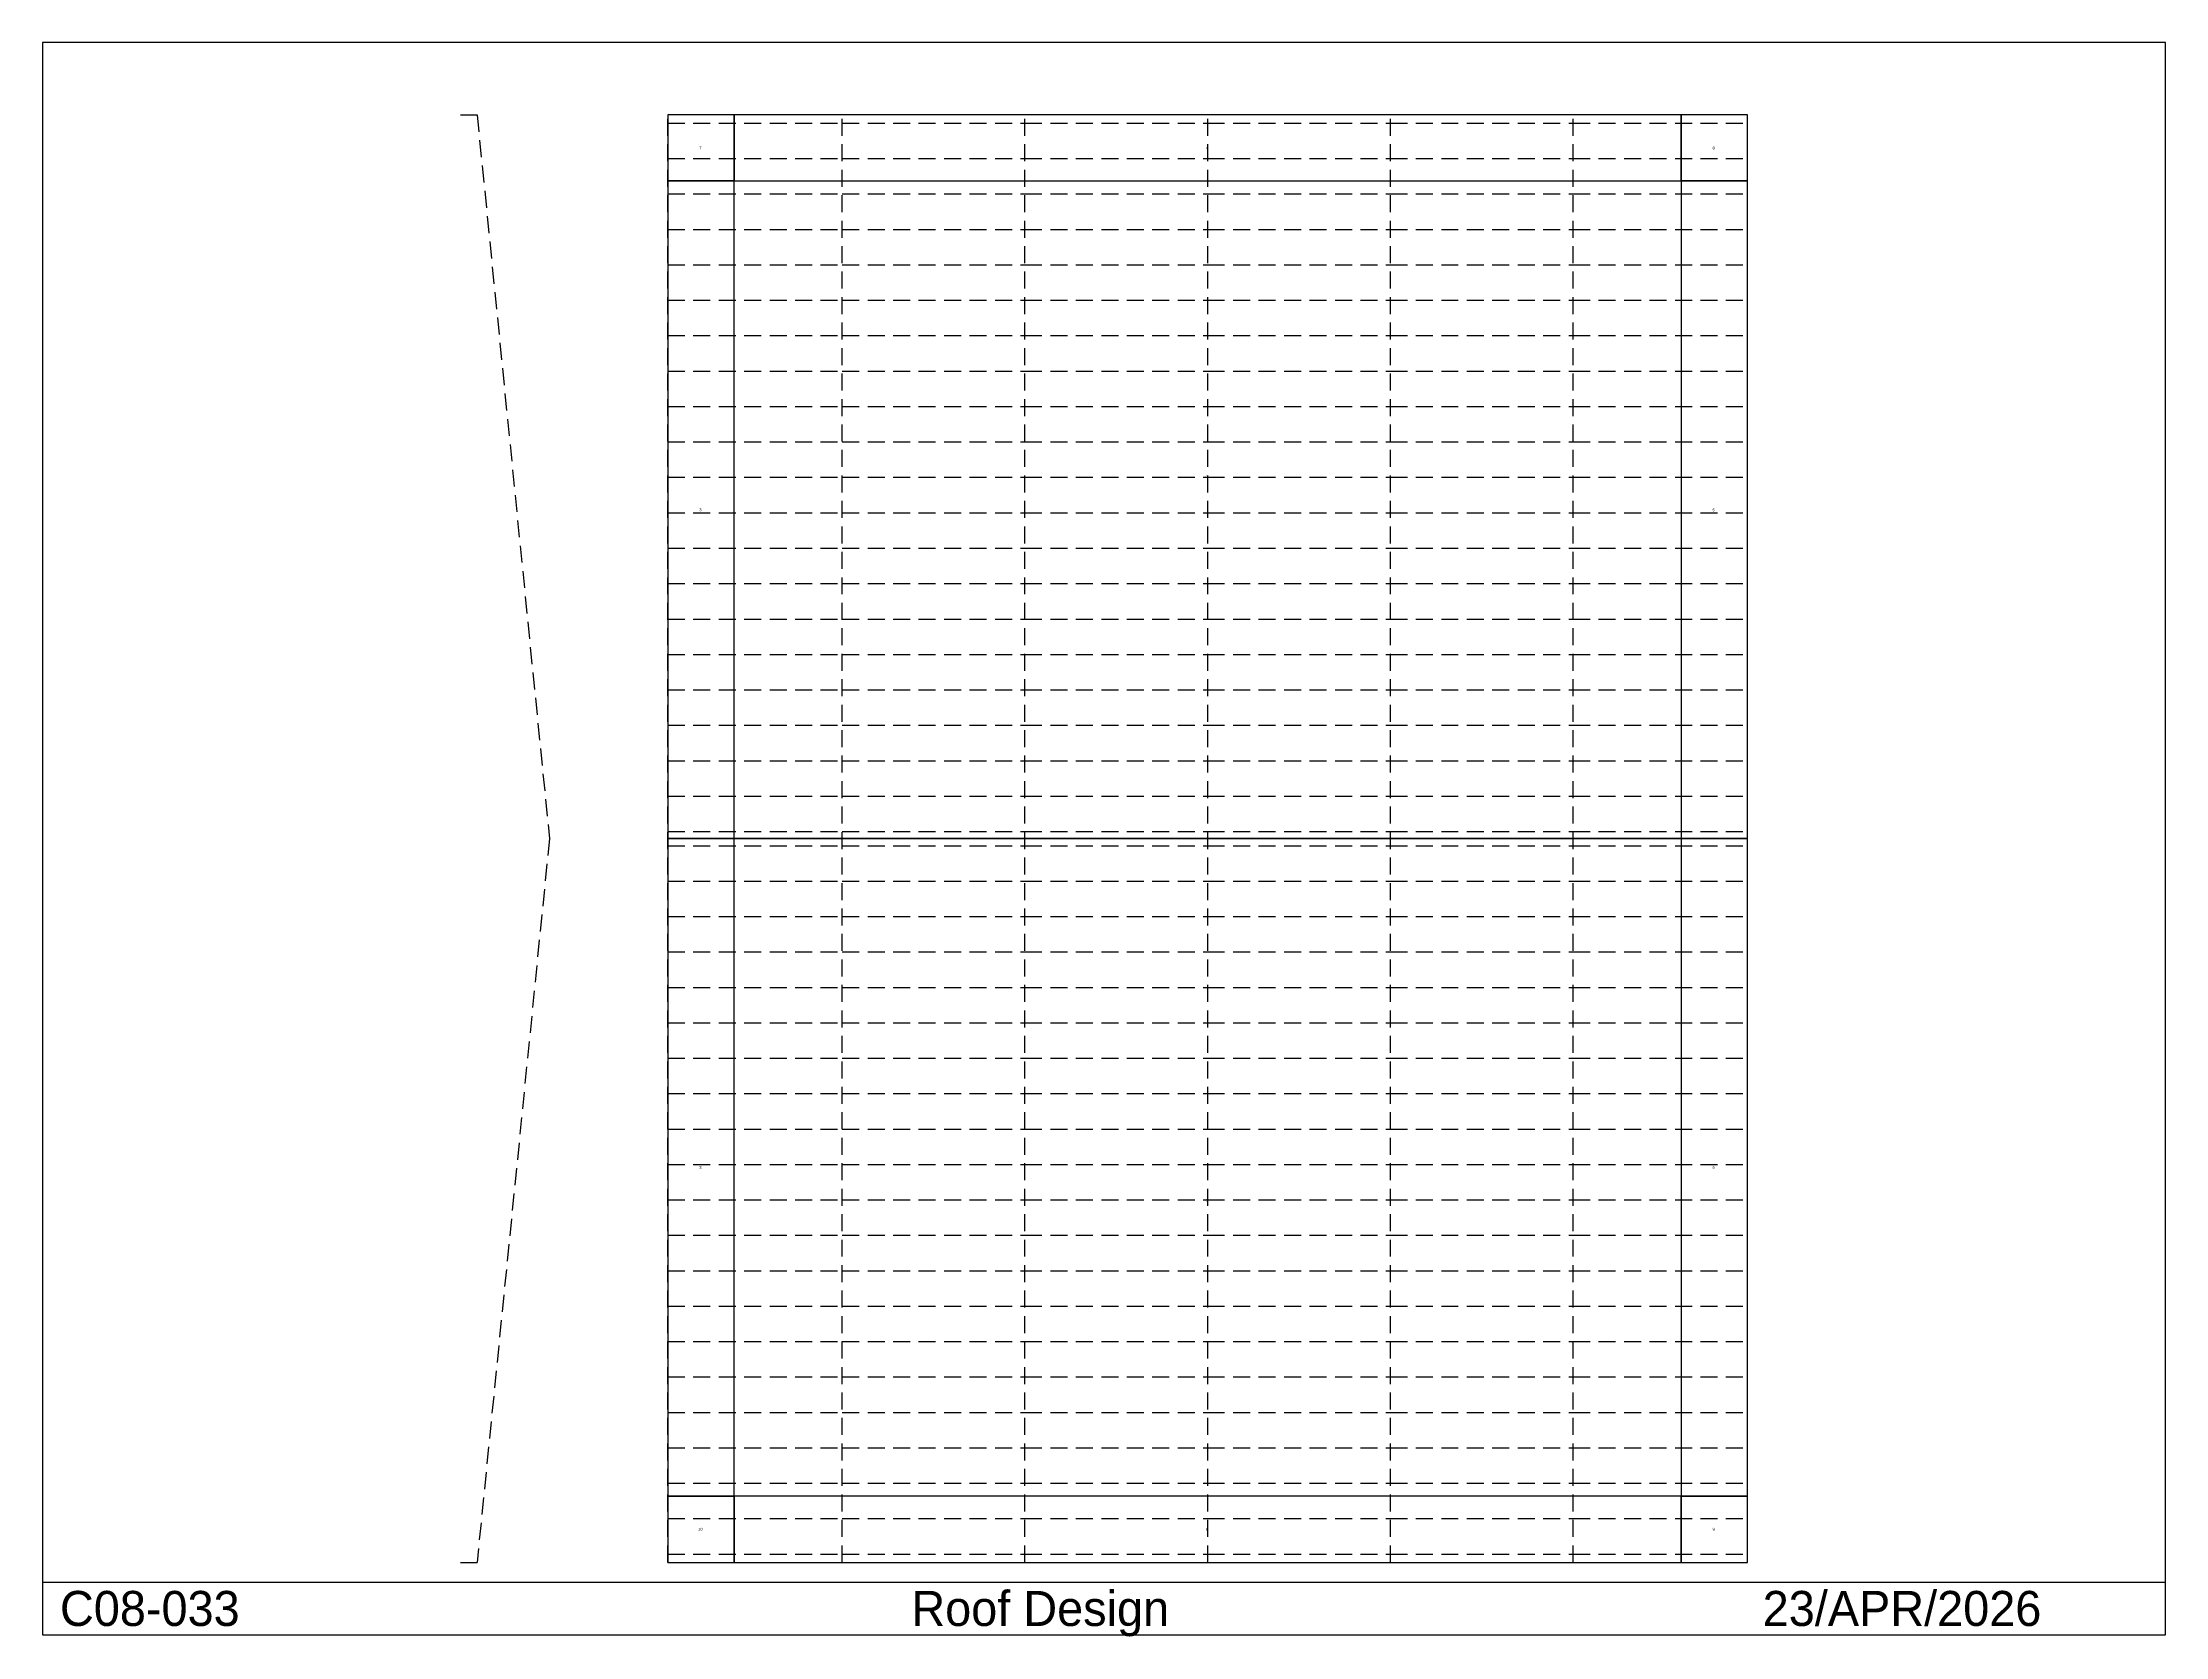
# Model space of a CAD drawing. Extents: x -2196 to 5260, y -261 to 5338.
import ezdxf

# ---------------------------------------------------------------- set-up
doc = ezdxf.new("R2010")
doc.units = 0
doc.linetypes.add('CONTIN', pattern=[0])
doc.linetypes.add('DASHED', pattern=[89.46, 59.64, -29.82])
doc.layers.get('0').update_dxf_attribs({"linetype": 'CONTIN'})
for name, color, linetype in [('20', 1, 'CONTIN'), ('22', 7, 'DASHED'), ('23', 7, 'DASHED')]:
    doc.layers.add(name, color=color, linetype=linetype)

msp = doc.modelspace()

# ---------------------------------------------------------------- linework, layer by layer
for p, q in [((5259.542, 5337.5), (-2196.014, 5337.5)), ((-2196.014, 5337.5), (-2196.014, -254.167)), ((5259.542, -254.167), (5259.542, 5337.5)), ((-2196.014, -69.642), (5259.542, -69.642)), ((-2196.014, -254.167), (5259.542, -254.167))]:
    msp.add_line(p, q)
at = {"layer": '20'}
for p, q in [((0, 5083.333), (0, 2541.667)), ((3791.667, 5083.333), (0, 5083.333)), ((0, 5083.333), (0, 4851.158)), ((233.333, 5083.333), (0, 5083.333)), ((233.333, 5083.333), (233.333, 4851.158)), ((3558.333, 5083.333), (233.333, 5083.333)), ((233.333, 4851.158), (233.333, 5083.333)), ((3558.333, 4851.158), (3558.333, 5083.333)), ((3558.333, 5083.333), (3558.333, 4851.158)), ((3791.667, 5083.333), (3558.333, 5083.333)), ((3791.667, 2541.667), (3791.667, 5083.333)), ((3791.667, 4851.158), (3791.667, 5083.333)), ((0, 4851.158), (0, 2541.667)), ((233.333, 4851.158), (0, 4851.158)), ((0, 4851.158), (233.333, 4851.158)), ((233.333, 2541.667), (233.333, 4851.158)), ((233.333, 4851.158), (3558.333, 4851.158)), ((3558.333, 4851.158), (3558.333, 2541.667)), ((3791.667, 4851.158), (3558.333, 4851.158)), ((3558.333, 4851.158), (3791.667, 4851.158)), ((3791.667, 2541.667), (3791.667, 4851.158)), ((0, 2541.667), (3791.667, 2541.667)), ((0, 2541.667), (233.333, 2541.667)), ((0, 2541.667), (0, 0)), ((3791.667, 2541.667), (0, 2541.667)), ((0, 2541.667), (0, 232.176)), ((233.333, 2541.667), (0, 2541.667)), ((233.333, 232.176), (233.333, 2541.667)), ((3558.333, 2541.667), (3791.667, 2541.667)), ((3558.333, 2541.667), (3558.333, 232.176)), ((3791.667, 2541.667), (3558.333, 2541.667)), ((3791.667, 0), (3791.667, 2541.667)), ((3791.667, 232.176), (3791.667, 2541.667)), ((0, 232.176), (233.333, 232.176)), ((0, 232.176), (0, 0)), ((233.333, 232.176), (0, 232.176)), ((233.333, 232.176), (233.333, 0)), ((3558.333, 232.176), (233.333, 232.176)), ((233.333, 0), (233.333, 232.176)), ((3558.333, 232.176), (3791.667, 232.176)), ((3558.333, 0), (3558.333, 232.176)), ((3558.333, 232.176), (3558.333, 0)), ((3791.667, 232.176), (3558.333, 232.176)), ((3791.667, 0), (3791.667, 232.176)), ((0, 0), (3791.667, 0)), ((0, 0), (233.333, 0)), ((233.333, 0), (3558.333, 0)), ((3558.333, 0), (3791.667, 0))]:
    msp.add_line(p, q, dxfattribs=at)
at = {"layer": '22'}
for p, q in [((-728.14, 5083.333), (-669.807, 5083.333)), ((-669.807, 5083.333), (-415.64, 2541.667)), ((0, 5054.136), (612.5, 5054.136)), ((612.5, 5054.136), (1254.167, 5054.136)), ((1254.167, 5054.136), (1895.833, 5054.136)), ((1895.833, 5054.136), (2537.5, 5054.136)), ((2537.5, 5054.136), (3179.167, 5054.136)), ((3179.167, 5054.136), (3791.667, 5054.136)), ((0, 4929.756), (612.5, 4929.756)), ((612.5, 4929.756), (1254.167, 4929.756)), ((1254.167, 4929.756), (1895.833, 4929.756)), ((1895.833, 4929.756), (2537.5, 4929.756)), ((2537.5, 4929.756), (3179.167, 4929.756)), ((3179.167, 4929.756), (3791.667, 4929.756)), ((0, 4805.377), (612.5, 4805.377)), ((612.5, 4805.377), (1254.167, 4805.377)), ((1254.167, 4805.377), (1895.833, 4805.377)), ((1895.833, 4805.377), (2537.5, 4805.377)), ((2537.5, 4805.377), (3179.167, 4805.377)), ((3179.167, 4805.377), (3791.667, 4805.377)), ((0, 4680.997), (612.5, 4680.997)), ((612.5, 4680.997), (1254.167, 4680.997)), ((1254.167, 4680.997), (1895.833, 4680.997)), ((1895.833, 4680.997), (2537.5, 4680.997)), ((2537.5, 4680.997), (3179.167, 4680.997)), ((3179.167, 4680.997), (3791.667, 4680.997)), ((0, 4556.617), (612.5, 4556.617)), ((612.5, 4556.617), (1254.167, 4556.617)), ((1254.167, 4556.617), (1895.833, 4556.617)), ((1895.833, 4556.617), (2537.5, 4556.617)), ((2537.5, 4556.617), (3179.167, 4556.617)), ((3179.167, 4556.617), (3791.667, 4556.617)), ((0, 4432.237), (612.5, 4432.237)), ((612.5, 4432.237), (1254.167, 4432.237)), ((1254.167, 4432.237), (1895.833, 4432.237)), ((1895.833, 4432.237), (2537.5, 4432.237)), ((2537.5, 4432.237), (3179.167, 4432.237)), ((3179.167, 4432.237), (3791.667, 4432.237)), ((0, 4307.858), (612.5, 4307.858)), ((612.5, 4307.858), (1254.167, 4307.858)), ((1254.167, 4307.858), (1895.833, 4307.858)), ((1895.833, 4307.858), (2537.5, 4307.858)), ((2537.5, 4307.858), (3179.167, 4307.858)), ((3179.167, 4307.858), (3791.667, 4307.858)), ((0, 4183.479), (612.5, 4183.479)), ((612.5, 4183.479), (1254.167, 4183.479)), ((1254.167, 4183.479), (1895.833, 4183.479)), ((1895.833, 4183.479), (2537.5, 4183.479)), ((2537.5, 4183.479), (3179.167, 4183.479)), ((3179.167, 4183.479), (3791.667, 4183.479)), ((0, 4059.099), (612.5, 4059.099)), ((612.5, 4059.099), (1254.167, 4059.099)), ((1254.167, 4059.099), (1895.833, 4059.099)), ((1895.833, 4059.099), (2537.5, 4059.099)), ((2537.5, 4059.099), (3179.167, 4059.099)), ((3179.167, 4059.099), (3791.667, 4059.099)), ((0, 3934.719), (612.5, 3934.719)), ((612.5, 3934.719), (1254.167, 3934.719)), ((1254.167, 3934.719), (1895.833, 3934.719)), ((1895.833, 3934.719), (2537.5, 3934.719)), ((2537.5, 3934.719), (3179.167, 3934.719)), ((3179.167, 3934.719), (3791.667, 3934.719)), ((0, 3810.339), (612.5, 3810.339)), ((612.5, 3810.339), (1254.167, 3810.339)), ((1254.167, 3810.339), (1895.833, 3810.339)), ((1895.833, 3810.339), (2537.5, 3810.339)), ((2537.5, 3810.339), (3179.167, 3810.339)), ((3179.167, 3810.339), (3791.667, 3810.339)), ((0, 3685.959), (612.5, 3685.959)), ((612.5, 3685.959), (1254.167, 3685.959)), ((1254.167, 3685.959), (1895.833, 3685.959)), ((1895.833, 3685.959), (2537.5, 3685.959)), ((2537.5, 3685.959), (3179.167, 3685.959)), ((3179.167, 3685.959), (3791.667, 3685.959)), ((0, 3561.58), (612.5, 3561.58)), ((612.5, 3561.58), (1254.167, 3561.58)), ((1254.167, 3561.58), (1895.833, 3561.58)), ((1895.833, 3561.58), (2537.5, 3561.58)), ((2537.5, 3561.58), (3179.167, 3561.58)), ((3179.167, 3561.58), (3791.667, 3561.58)), ((0, 3437.2), (612.5, 3437.2)), ((612.5, 3437.2), (1254.167, 3437.2)), ((1254.167, 3437.2), (1895.833, 3437.2)), ((1895.833, 3437.2), (2537.5, 3437.2)), ((2537.5, 3437.2), (3179.167, 3437.2)), ((3179.167, 3437.2), (3791.667, 3437.2)), ((0, 3312.821), (612.5, 3312.821)), ((612.5, 3312.821), (1254.167, 3312.821)), ((1254.167, 3312.821), (1895.833, 3312.821)), ((1895.833, 3312.821), (2537.5, 3312.821)), ((2537.5, 3312.821), (3179.167, 3312.821)), ((3179.167, 3312.821), (3791.667, 3312.821)), ((0, 3188.441), (612.5, 3188.441)), ((612.5, 3188.441), (1254.167, 3188.441)), ((1254.167, 3188.441), (1895.833, 3188.441)), ((1895.833, 3188.441), (2537.5, 3188.441)), ((2537.5, 3188.441), (3179.167, 3188.441)), ((3179.167, 3188.441), (3791.667, 3188.441)), ((0, 3064.062), (612.5, 3064.062)), ((612.5, 3064.062), (1254.167, 3064.062)), ((1254.167, 3064.062), (1895.833, 3064.062)), ((1895.833, 3064.062), (2537.5, 3064.062)), ((2537.5, 3064.062), (3179.167, 3064.062)), ((3179.167, 3064.062), (3791.667, 3064.062)), ((0, 2939.682), (612.5, 2939.682)), ((612.5, 2939.682), (1254.167, 2939.682)), ((1254.167, 2939.682), (1895.833, 2939.682)), ((1895.833, 2939.682), (2537.5, 2939.682)), ((2537.5, 2939.682), (3179.167, 2939.682)), ((3179.167, 2939.682), (3791.667, 2939.682)), ((0, 2815.302), (612.5, 2815.302)), ((612.5, 2815.302), (1254.167, 2815.302)), ((1254.167, 2815.302), (1895.833, 2815.302)), ((1895.833, 2815.302), (2537.5, 2815.302)), ((2537.5, 2815.302), (3179.167, 2815.302)), ((3179.167, 2815.302), (3791.667, 2815.302)), ((0, 2690.923), (612.5, 2690.923)), ((612.5, 2690.923), (1254.167, 2690.923)), ((1254.167, 2690.923), (1895.833, 2690.923)), ((1895.833, 2690.923), (2537.5, 2690.923)), ((2537.5, 2690.923), (3179.167, 2690.923)), ((3179.167, 2690.923), (3791.667, 2690.923)), ((-415.64, 2541.667), (-669.807, 0)), ((0, 2566.543), (612.5, 2566.543)), ((0, 2541.667), (3791.667, 2541.667)), ((612.5, 2566.543), (1254.167, 2566.543)), ((1254.167, 2566.543), (1895.833, 2566.543)), ((1895.833, 2566.543), (2537.5, 2566.543)), ((2537.5, 2566.543), (3179.167, 2566.543)), ((3179.167, 2566.543), (3791.667, 2566.543)), ((0, 2516.791), (612.5, 2516.791)), ((612.5, 2516.791), (1254.167, 2516.791)), ((1254.167, 2516.791), (1895.833, 2516.791)), ((1895.833, 2516.791), (2537.5, 2516.791)), ((2537.5, 2516.791), (3179.167, 2516.791)), ((3179.167, 2516.791), (3791.667, 2516.791)), ((0, 2392.411), (612.5, 2392.411)), ((612.5, 2392.411), (1254.167, 2392.411)), ((1254.167, 2392.411), (1895.833, 2392.411)), ((1895.833, 2392.411), (2537.5, 2392.411)), ((2537.5, 2392.411), (3179.167, 2392.411)), ((3179.167, 2392.411), (3791.667, 2392.411)), ((0, 2268.031), (612.5, 2268.031)), ((612.5, 2268.031), (1254.167, 2268.031)), ((1254.167, 2268.031), (1895.833, 2268.031)), ((1895.833, 2268.031), (2537.5, 2268.031)), ((2537.5, 2268.031), (3179.167, 2268.031)), ((3179.167, 2268.031), (3791.667, 2268.031)), ((0, 2143.651), (612.5, 2143.651)), ((612.5, 2143.651), (1254.167, 2143.651)), ((1254.167, 2143.651), (1895.833, 2143.651)), ((1895.833, 2143.651), (2537.5, 2143.651)), ((2537.5, 2143.651), (3179.167, 2143.651)), ((3179.167, 2143.651), (3791.667, 2143.651)), ((0, 2019.272), (612.5, 2019.272)), ((612.5, 2019.272), (1254.167, 2019.272)), ((1254.167, 2019.272), (1895.833, 2019.272)), ((1895.833, 2019.272), (2537.5, 2019.272)), ((2537.5, 2019.272), (3179.167, 2019.272)), ((3179.167, 2019.272), (3791.667, 2019.272)), ((0, 1894.892), (612.5, 1894.892)), ((612.5, 1894.892), (1254.167, 1894.892)), ((1254.167, 1894.892), (1895.833, 1894.892)), ((1895.833, 1894.892), (2537.5, 1894.892)), ((2537.5, 1894.892), (3179.167, 1894.892)), ((3179.167, 1894.892), (3791.667, 1894.892)), ((0, 1770.512), (612.5, 1770.512)), ((612.5, 1770.512), (1254.167, 1770.512)), ((1254.167, 1770.512), (1895.833, 1770.512)), ((1895.833, 1770.512), (2537.5, 1770.512)), ((2537.5, 1770.512), (3179.167, 1770.512)), ((3179.167, 1770.512), (3791.667, 1770.512)), ((0, 1646.133), (612.5, 1646.133)), ((612.5, 1646.133), (1254.167, 1646.133)), ((1254.167, 1646.133), (1895.833, 1646.133)), ((1895.833, 1646.133), (2537.5, 1646.133)), ((2537.5, 1646.133), (3179.167, 1646.133)), ((3179.167, 1646.133), (3791.667, 1646.133)), ((0, 1521.753), (612.5, 1521.753)), ((612.5, 1521.753), (1254.167, 1521.753)), ((1254.167, 1521.753), (1895.833, 1521.753)), ((1895.833, 1521.753), (2537.5, 1521.753)), ((2537.5, 1521.753), (3179.167, 1521.753)), ((3179.167, 1521.753), (3791.667, 1521.753)), ((0, 1397.373), (612.5, 1397.373)), ((612.5, 1397.373), (1254.167, 1397.373)), ((1254.167, 1397.373), (1895.833, 1397.373)), ((1895.833, 1397.373), (2537.5, 1397.373)), ((2537.5, 1397.373), (3179.167, 1397.373)), ((3179.167, 1397.373), (3791.667, 1397.373)), ((0, 1272.994), (612.5, 1272.994)), ((612.5, 1272.994), (1254.167, 1272.994)), ((1254.167, 1272.994), (1895.833, 1272.994)), ((1895.833, 1272.994), (2537.5, 1272.994)), ((2537.5, 1272.994), (3179.167, 1272.994)), ((3179.167, 1272.994), (3791.667, 1272.994)), ((0, 1148.614), (612.5, 1148.614)), ((612.5, 1148.614), (1254.167, 1148.614)), ((1254.167, 1148.614), (1895.833, 1148.614)), ((1895.833, 1148.614), (2537.5, 1148.614)), ((2537.5, 1148.614), (3179.167, 1148.614)), ((3179.167, 1148.614), (3791.667, 1148.614)), ((0, 1024.234), (612.5, 1024.234)), ((612.5, 1024.234), (1254.167, 1024.234)), ((1254.167, 1024.234), (1895.833, 1024.234)), ((1895.833, 1024.234), (2537.5, 1024.234)), ((2537.5, 1024.234), (3179.167, 1024.234)), ((3179.167, 1024.234), (3791.667, 1024.234)), ((0, 899.855), (612.5, 899.855)), ((612.5, 899.855), (1254.167, 899.855)), ((1254.167, 899.855), (1895.833, 899.855)), ((1895.833, 899.855), (2537.5, 899.855)), ((2537.5, 899.855), (3179.167, 899.855)), ((3179.167, 899.855), (3791.667, 899.855)), ((0, 775.475), (612.5, 775.475)), ((612.5, 775.475), (1254.167, 775.475)), ((1254.167, 775.475), (1895.833, 775.475)), ((1895.833, 775.475), (2537.5, 775.475)), ((2537.5, 775.475), (3179.167, 775.475)), ((3179.167, 775.475), (3791.667, 775.475)), ((0, 651.096), (612.5, 651.096)), ((612.5, 651.096), (1254.167, 651.096)), ((1254.167, 651.096), (1895.833, 651.096)), ((1895.833, 651.096), (2537.5, 651.096)), ((2537.5, 651.096), (3179.167, 651.096)), ((3179.167, 651.096), (3791.667, 651.096)), ((0, 526.716), (612.5, 526.716)), ((612.5, 526.716), (1254.167, 526.716)), ((1254.167, 526.716), (1895.833, 526.716)), ((1895.833, 526.716), (2537.5, 526.716)), ((2537.5, 526.716), (3179.167, 526.716)), ((3179.167, 526.716), (3791.667, 526.716)), ((0, 402.336), (612.5, 402.336)), ((612.5, 402.336), (1254.167, 402.336)), ((1254.167, 402.336), (1895.833, 402.336)), ((1895.833, 402.336), (2537.5, 402.336)), ((2537.5, 402.336), (3179.167, 402.336)), ((3179.167, 402.336), (3791.667, 402.336)), ((0, 277.957), (612.5, 277.957)), ((612.5, 277.957), (1254.167, 277.957)), ((1254.167, 277.957), (1895.833, 277.957)), ((1895.833, 277.957), (2537.5, 277.957)), ((2537.5, 277.957), (3179.167, 277.957)), ((3179.167, 277.957), (3791.667, 277.957)), ((0, 153.577), (612.5, 153.577)), ((612.5, 153.577), (1254.167, 153.577)), ((1254.167, 153.577), (1895.833, 153.577)), ((1895.833, 153.577), (2537.5, 153.577)), ((2537.5, 153.577), (3179.167, 153.577)), ((3179.167, 153.577), (3791.667, 153.577)), ((-728.14, 0), (-669.807, 0)), ((0, 29.198), (612.5, 29.198)), ((612.5, 29.198), (1254.167, 29.198)), ((1254.167, 29.198), (1895.833, 29.198)), ((1895.833, 29.198), (2537.5, 29.198)), ((2537.5, 29.198), (3179.167, 29.198)), ((3179.167, 29.198), (3791.667, 29.198))]:
    msp.add_line(p, q, dxfattribs=at)
at = {"layer": '23'}
for p, q in [((0, 0), (0, 5083.333)), ((612.5, 0), (612.5, 5083.333)), ((1254.167, 0), (1254.167, 5083.333)), ((1895.833, 0), (1895.833, 5083.333)), ((2537.5, 0), (2537.5, 5083.333)), ((3179.167, 0), (3179.167, 5083.333)), ((3791.667, 0), (3791.667, 5083.333))]:
    msp.add_line(p, q, dxfattribs=at)

# ---------------------------------------------------------------- texts
for s, p in [('C08-033', (-2134.506, -223.412)), ('Roof Design', (855.172, -223.412)), ('23/APR/2026', (3844.85, -223.412))]:
    msp.add_text(s, height=123.017).set_placement(p)
at = {"layer": '20'}
for s, p in [(' 7', (106.507, 4962.166)), (' 4', (1885.673, 4962.166)), (' 8', (3664.841, 4962.166)), (' 1', (1885.673, 3807.42)), (' 3', (106.507, 3691.332)), (' 5', (3664.841, 3691.332)), (' 3', (106.507, 1381.841)), (' 5', (3664.841, 1381.841)), (' 1', (1885.673, 1265.753)), ('10', (106.507, 111.008)), (' 6', (1885.673, 111.008)), (' 9', (3664.841, 111.008))]:
    msp.add_text(s, height=10.16, dxfattribs=at).set_placement(p)

doc.saveas('drawing.dxf')
